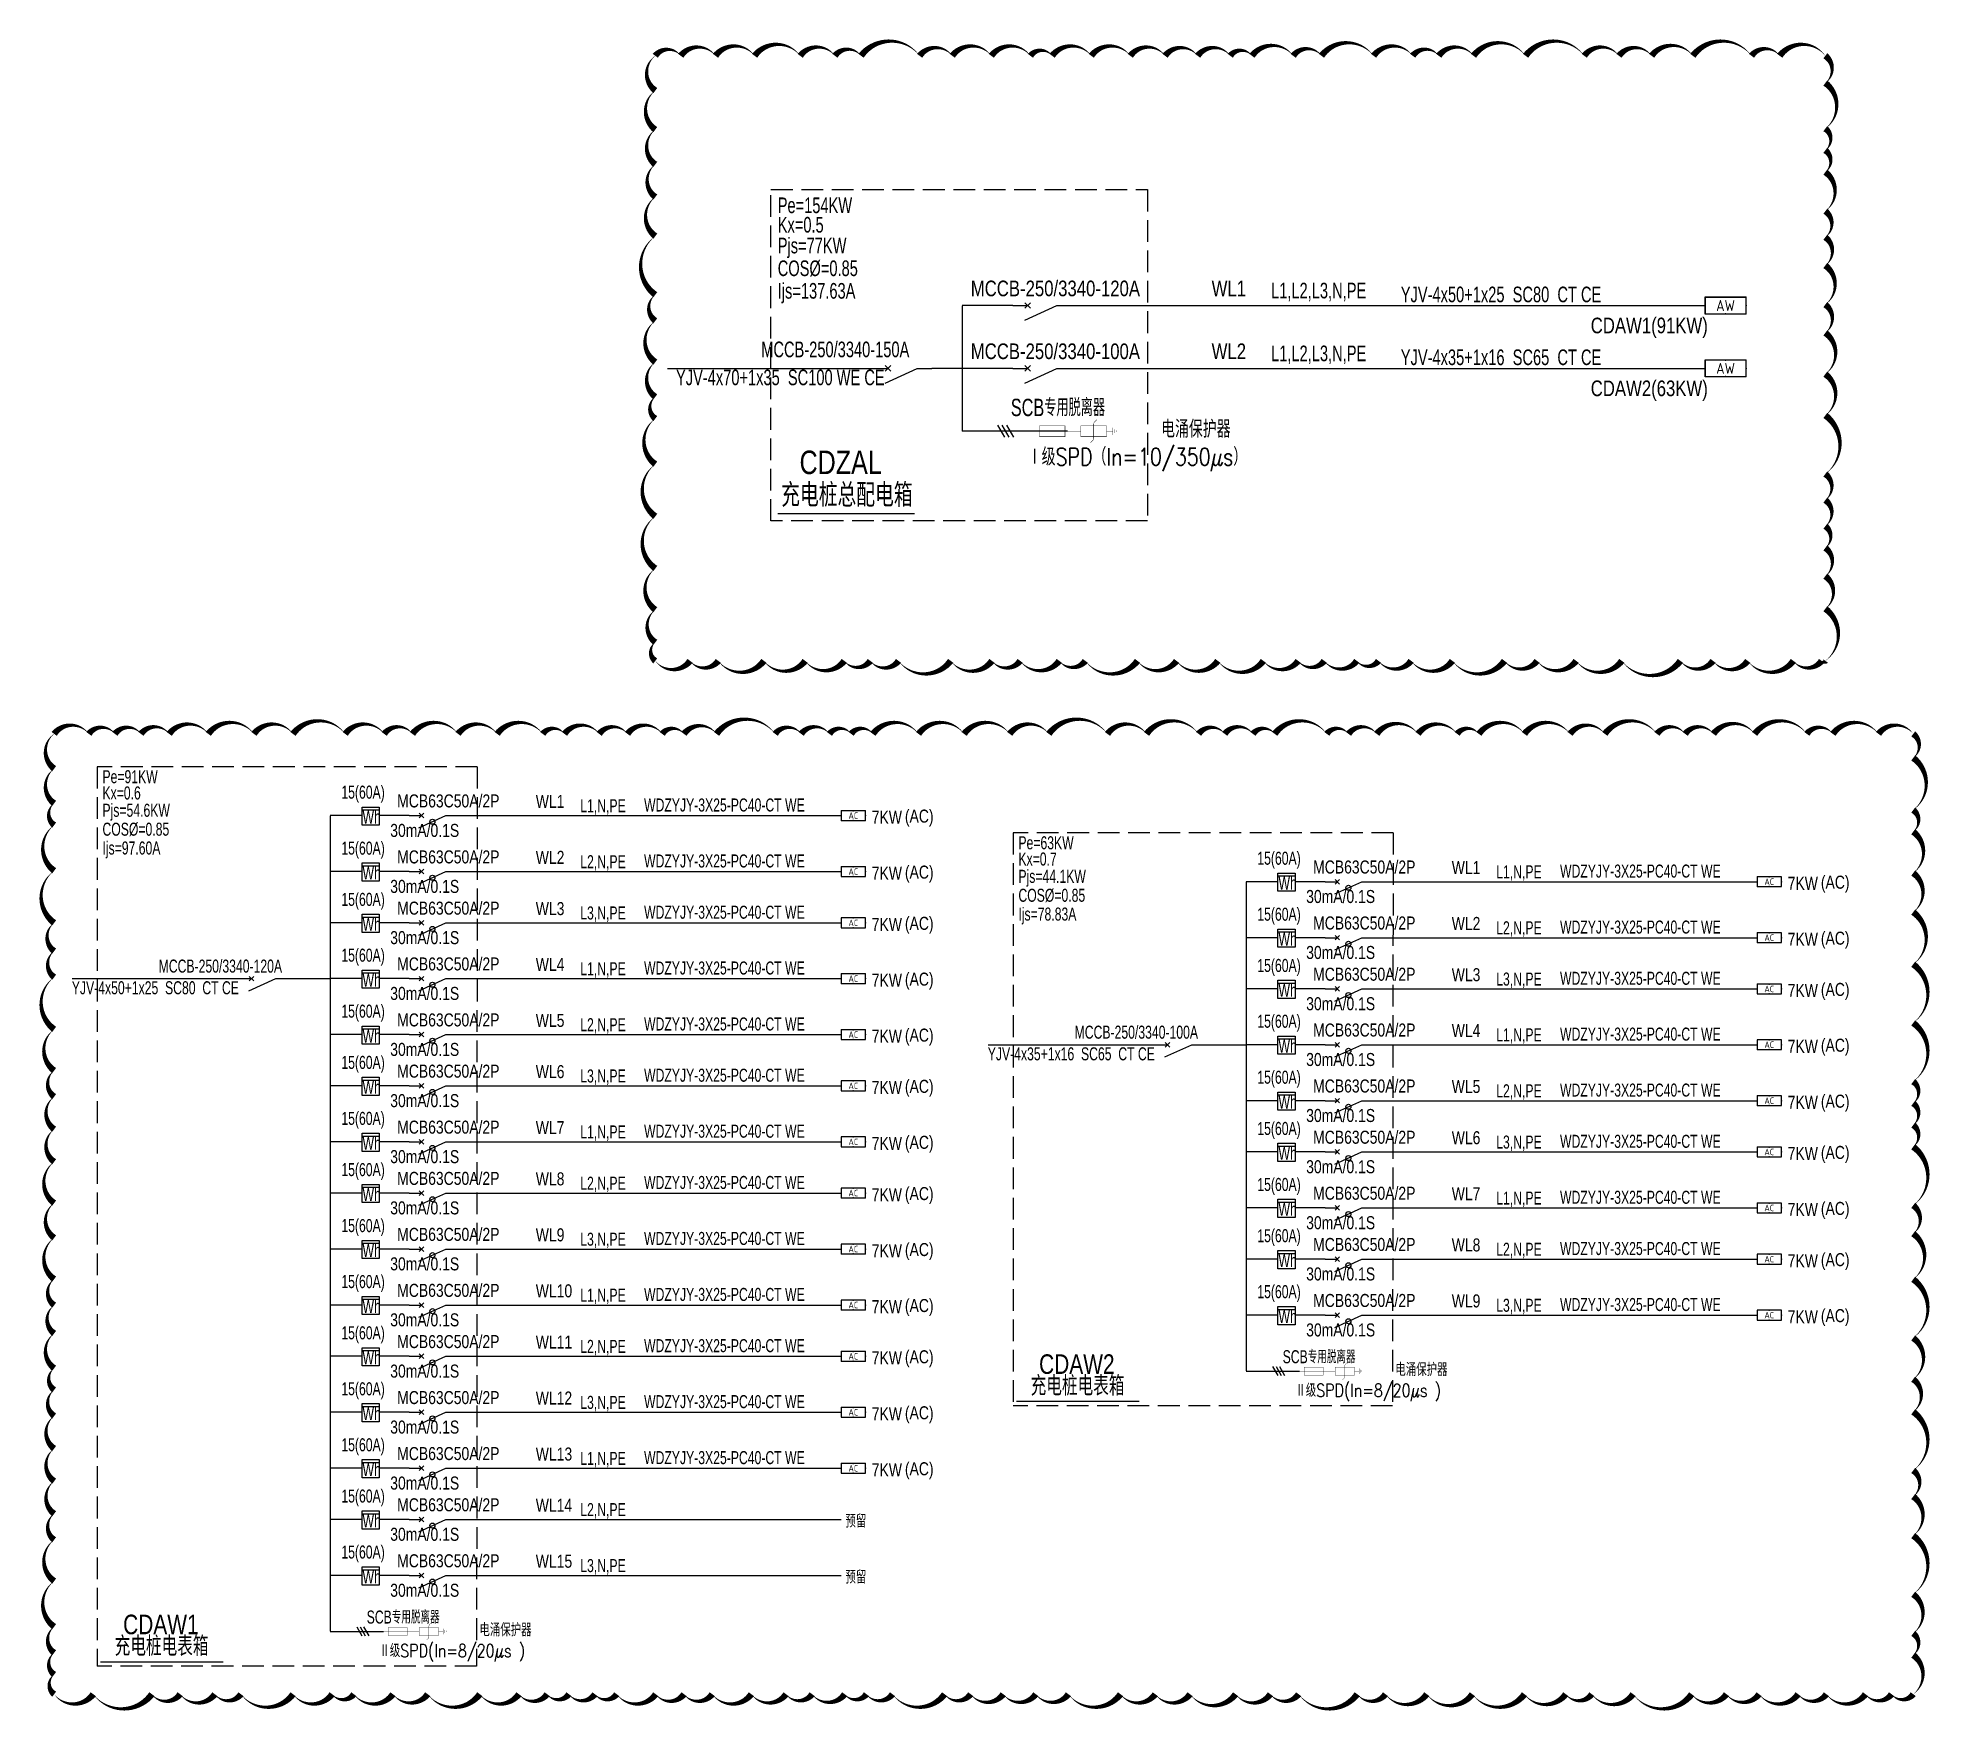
# Model space of a CAD drawing. Extents: x -9422388 to 15610651, y -1992469 to 953794.
# Drawn here: x 1819476 to 1863062, y -1218625 to -1180091 of the extents above; entities that cross this region are included whole.
import ezdxf
from ezdxf.enums import TextEntityAlignment as Align

# ---------------------------------------------------------------- set-up
doc = ezdxf.new("R2010")
doc.units = 0
doc.header["$LTSCALE"] = 1000
doc.linetypes.add('DASH', pattern=[0.35, 0.25, -0.1])
doc.layers.add('DIM_MODI', color=6, linetype='Continuous', plot=False)
for name, color, linetype in [('DX1', 2, 'Continuous'), ('ELEMENT', 3, 'Continuous'), ('EQUIP-箱柜', 3, 'Continuous'), ('漏电断路器', 1, 'Continuous'), ('电气系统图', 6, 'Continuous'), ('系统图字', 2, 'Continuous'), ('系统图线2', 3, 'Continuous'), ('虚线6', 1, 'Continuous')]:
    doc.layers.add(name, color=color, linetype=linetype)
doc.styles.add('7-1$0$HZ', font='xcsg.shx', dxfattribs={"width": 0.8, "bigfont": 'hztxt.shx'})
doc.styles.add('_TEL_ATTDEF', font='GBENOR', dxfattribs={"width": 0.8, "height": 3, "bigfont": 'GBCBIG'})
doc.styles.add('_TEL_DIM', font='SIMPLEX', dxfattribs={"width": 0.8, "height": 3.5, "bigfont": 'HZTXT'})
doc.styles.add('HZTXT', font='romans.shx', dxfattribs={"width": 0.7, "bigfont": 'hztxt.shx'})
doc.styles.get("Standard").update_dxf_attribs({"font": 'gbenor.shx', "bigfont": 'gbcbig.shx'})
doc.styles.add('ZSDZ', font='XCSG.SHX', dxfattribs={"width": 0.8, "height": 3.5, "bigfont": 'HZTXT.SHX'})

msp = doc.modelspace()

# ---------------------------------------------------------------- texts
at = {"layer": 'DX1', "style": '7-1$0$HZ', "width": 0.7}
for s, height, p in [('Pe=154KW', 360.000032, (1836508.86715, -1184124.14886)), ('Kx=0.5', 360.000032, (1836508.86715, -1184572.60641)), ('Pjs=77KW', 360.000032, (1836508.86715, -1185050.98222)), ('Ijs=137.63A', 360.0000321, (1836508.86715, -1186092.99484)), ('L1,L2,L3,N,PE', 360.0000535, (1847866.73492, -1186086.30467)), ('MCCB-250/3340-150A', 360.0000321, (1836129.43441, -1187441.2058)), ('L1,L2,L3,N,PE', 360.0000535, (1847866.73492, -1187532.77141)), ('YJV-4x70+1x35  SC100 WE CE', 360.0000321, (1834167.04748, -1188085.28779)), ('Pe=91KW', 300.000027, (1820963.51511, -1197245.86057)), ('Kx=0.6', 300.000027, (1820963.51511, -1197619.57518)), ('Pjs=54.6KW', 300.000027, (1820963.51511, -1198018.22169)), ('L1,N,PE', 300.000045, (1831963.34352, -1197913.94584)), ('Ijs=97.60A', 300.000027, (1820963.51511, -1198886.56554)), ('Pe=63KW', 300.000027, (1842050.15615, -1198766.75459)), ('L2,N,PE', 300.000045, (1831963.34352, -1199202.47357)), ('Kx=0.7', 300.000027, (1842050.15615, -1199140.46921)), ('Pjs=44.1KW', 300.000027, (1842050.15615, -1199539.11572)), ('L1,N,PE', 300.000045, (1853049.98456, -1199434.83986)), ('L3,N,PE', 300.000045, (1831963.34348, -1200381.83629)), ('Ijs=78.83A', 300.000027, (1842050.15615, -1200407.45957)), ('L2,N,PE', 300.000045, (1853049.98456, -1200723.36759)), ('MCCB-250/3340-120A', 300.0000267, (1822257.29876, -1201604.76033)), ('L1,N,PE', 300.000045, (1831963.34352, -1201665.8007)), ('L3,N,PE', 300.000045, (1853049.98452, -1201902.73031)), ('YJV-4x50+1x25  SC80  CT CE', 300.0000267, (1820257.94, -1202103.44785)), ('L2,N,PE', 300.000045, (1831963.34352, -1202954.32843)), ('MCCB-250/3340-100A', 300.0000267, (1843343.9398, -1203125.65436)), ('L1,N,PE', 300.000045, (1853049.98456, -1203186.69473)), ('YJV-4x35+1x16  SC65  CT CE', 300.0000267, (1841344.58104, -1203624.34188)), ('L3,N,PE', 300.000045, (1831963.34348, -1204133.69115)), ('L2,N,PE', 300.000045, (1853049.98456, -1204475.22246)), ('L1,N,PE', 300.000045, (1831963.34348, -1205422.21888)), ('L3,N,PE', 300.000045, (1853049.98452, -1205654.58518)), ('L2,N,PE', 300.000045, (1831963.34345, -1206601.5816)), ('L1,N,PE', 300.000045, (1853049.98452, -1206943.11291)), ('L3,N,PE', 300.000045, (1831963.34348, -1207890.10933)), ('L2,N,PE', 300.000045, (1853049.98449, -1208122.47563)), ('L1,N,PE', 300.000045, (1831963.34348, -1209178.63706)), ('L3,N,PE', 300.000045, (1853049.98452, -1209411.00336)), ('L2,N,PE', 300.000045, (1831963.34345, -1210357.99978)), ('L3,N,PE', 300.000045, (1831963.34348, -1211646.52751)), ('L1,N,PE', 300.000045, (1831963.34348, -1212935.05524)), ('L2,N,PE', 300.000045, (1831963.34345, -1214114.41796)), ('L3,N,PE', 300.000045, (1831963.34348, -1215402.94569))]:
    msp.add_text(s, height=height, dxfattribs=at).set_placement(p)
for s, height, p in [('COS%%C=0.85', 360.0000321, (1836508.86715, -1185573.79465)), ('YJV-4x50+1x25  SC80  CT CE', 360.0000321, (1850852.55185, -1186175.91222)), ('YJV-4x35+1x16  SC65  CT CE', 360.0000321, (1850852.55185, -1187622.37896)), ('WDZYJY-3X25-PC40-CT WE', 300.0000267, (1833432.08604, -1197896.9406)), ('COS%%C=0.85', 300.0000267, (1820963.51511, -1198453.89872)), ('WDZYJY-3X25-PC40-CT WE', 300.0000267, (1833432.08604, -1199185.46834)), ('WDZYJY-3X25-PC40-CT WE', 300.0000267, (1854518.72708, -1199417.83463)), ('COS%%C=0.85', 300.0000267, (1842050.15615, -1199974.79274)), ('WDZYJY-3X25-PC40-CT WE', 300.0000267, (1833432.08604, -1200364.83105)), ('WDZYJY-3X25-PC40-CT WE', 300.0000267, (1854518.72708, -1200706.36236)), ('WDZYJY-3X25-PC40-CT WE', 300.0000267, (1833432.08604, -1201648.79547)), ('WDZYJY-3X25-PC40-CT WE', 300.0000267, (1854518.72708, -1201885.72508)), ('WDZYJY-3X25-PC40-CT WE', 300.0000267, (1833432.08604, -1202937.3232)), ('WDZYJY-3X25-PC40-CT WE', 300.0000267, (1854518.72708, -1203169.68949)), ('WDZYJY-3X25-PC40-CT WE', 300.0000267, (1833432.08604, -1204116.68592)), ('WDZYJY-3X25-PC40-CT WE', 300.0000267, (1854518.72708, -1204458.21722)), ('WDZYJY-3X25-PC40-CT WE', 300.0000267, (1833432.08604, -1205405.21365)), ('WDZYJY-3X25-PC40-CT WE', 300.0000267, (1854518.72708, -1205637.57994)), ('WDZYJY-3X25-PC40-CT WE', 300.0000267, (1833432.08604, -1206584.57637)), ('WDZYJY-3X25-PC40-CT WE', 300.0000267, (1854518.72708, -1206926.10767)), ('WDZYJY-3X25-PC40-CT WE', 300.0000267, (1833432.08604, -1207873.1041)), ('WDZYJY-3X25-PC40-CT WE', 300.0000267, (1854518.72708, -1208105.47039)), ('WDZYJY-3X25-PC40-CT WE', 300.0000267, (1833432.08604, -1209161.63183)), ('WDZYJY-3X25-PC40-CT WE', 300.0000267, (1854518.72708, -1209393.99812)), ('WDZYJY-3X25-PC40-CT WE', 300.0000267, (1833432.08604, -1210340.99455)), ('WDZYJY-3X25-PC40-CT WE', 300.0000267, (1833432.08604, -1211629.52228)), ('WDZYJY-3X25-PC40-CT WE', 300.0000267, (1833432.08604, -1212918.05001))]:
    msp.add_text(s, height=height, rotation=359.999972679, dxfattribs=at).set_placement(p)
at = {"layer": '电气系统图', "color": 2, "style": 'ZSDZ', "width": 0.8}
for s, height, p in [('MCCB-250/3340-120A', 360, (1840953.41342, -1186037.61503, -51464.26283)), ('WL1', 360, (1846498.54885, -1186037.61522, -51464.26283)), ('CDAW1(91KW)', 360, (1855225.66329, -1186890.48107)), ('MCCB-250/3340-100A', 360, (1840952.91342, -1187484.08178, -51464.26283)), ('WL2', 360, (1846498.54885, -1187484.08196, -51464.26283)), ('CDAW2(63KW)', 360, (1855225.66329, -1188336.94782)), ('MCB63C50A/2P', 300, (1827748.47083, -1197803.24877, -42886.88569)), ('WL1', 300, (1830938.98928, -1197814.02683, -42886.88569)), ('30mA/0.1S', 300, (1827588.27598, -1198481.90167, -42886.88569)), ('7KW', 300, (1838673.8139, -1198179.00679)), ('(AC)', 300, (1839437.28609, -1198152.95282)), ('MCB63C50A/2P', 300, (1827748.47083, -1199091.7765, -42886.88569)), ('WL2', 300, (1830938.98928, -1199102.55456, -42886.88569)), ('MCB63C50A/2P', 300, (1848835.11187, -1199324.14279, -42886.88569)), ('WL1', 300, (1852025.63032, -1199334.92085, -42886.88569)), ('30mA/0.1S', 300, (1827588.27598, -1199770.4294, -42886.88569)), ('7KW', 300, (1838673.8139, -1199467.53452)), ('(AC)', 300, (1839437.28609, -1199441.48055)), ('7KW', 300, (1859760.45494, -1199699.90081)), ('(AC)', 300, (1860523.92713, -1199673.84685)), ('30mA/0.1S', 300, (1848674.91702, -1200002.7957, -42886.88569)), ('MCB63C50A/2P', 300, (1827748.4708, -1200271.13922, -42886.88569)), ('WL3', 300, (1830938.98925, -1200281.91727, -42886.88569)), ('7KW', 300, (1838673.8139, -1200646.89724)), ('(AC)', 300, (1839437.28609, -1200620.84327)), ('MCB63C50A/2P', 300, (1848835.11187, -1200612.67052, -42886.88569)), ('WL2', 300, (1852025.63032, -1200623.44858, -42886.88569)), ('30mA/0.1S', 300, (1827588.27595, -1200949.79212, -42886.88569)), ('7KW', 300, (1859760.45494, -1200988.42854)), ('(AC)', 300, (1860523.92713, -1200962.37458)), ('30mA/0.1S', 300, (1848674.91702, -1201291.32343, -42886.88569)), ('MCB63C50A/2P', 300, (1827748.47083, -1201555.10363, -42886.88569)), ('WL4', 300, (1830938.98928, -1201565.88169, -42886.88569)), ('7KW', 300, (1838673.8139, -1201930.86165)), ('(AC)', 300, (1839437.28609, -1201904.80769)), ('MCB63C50A/2P', 300, (1848835.11184, -1201792.03324, -42886.88569)), ('WL3', 300, (1852025.63029, -1201802.8113, -42886.88569)), ('30mA/0.1S', 300, (1827588.27598, -1202233.75654, -42886.88569)), ('7KW', 300, (1859760.45494, -1202167.79126)), ('(AC)', 300, (1860523.92713, -1202141.73729)), ('MCB63C50A/2P', 300, (1827748.47083, -1202843.63136, -42886.88569)), ('30mA/0.1S', 300, (1848674.91699, -1202470.68615, -42886.88569)), ('WL5', 300, (1830938.98928, -1202854.40942, -42886.88569)), ('7KW', 300, (1838673.8139, -1203219.38938)), ('(AC)', 300, (1839437.28609, -1203193.33542)), ('MCB63C50A/2P', 300, (1848835.11187, -1203075.99765, -42886.88569)), ('WL4', 300, (1852025.63032, -1203086.77571, -42886.88569)), ('30mA/0.1S', 300, (1827588.27598, -1203522.28427, -42886.88569)), ('7KW', 300, (1859760.45494, -1203451.75568)), ('(AC)', 300, (1860523.92713, -1203425.70171)), ('MCB63C50A/2P', 300, (1827748.4708, -1204022.99408, -42886.88569)), ('WL6', 300, (1830938.98925, -1204033.77214, -42886.88569)), ('30mA/0.1S', 300, (1848674.91702, -1203754.65056, -42886.88569)), ('7KW', 300, (1838673.8139, -1204398.7521)), ('(AC)', 300, (1839437.28609, -1204372.69814)), ('MCB63C50A/2P', 300, (1848835.11187, -1204364.52539, -42886.88569)), ('WL5', 300, (1852025.63032, -1204375.30344, -42886.88569)), ('30mA/0.1S', 300, (1827588.27595, -1204701.64699, -42886.88569)), ('7KW', 300, (1859760.45494, -1204740.28341)), ('(AC)', 300, (1860523.92713, -1204714.22944)), ('MCB63C50A/2P', 300, (1827748.4708, -1205311.52181, -42886.88569)), ('WL7', 300, (1830938.98925, -1205322.29987, -42886.88569)), ('30mA/0.1S', 300, (1848674.91702, -1205043.17829, -42886.88569)), ('7KW', 300, (1838673.8139, -1205687.27983)), ('(AC)', 300, (1839437.28609, -1205661.22587)), ('MCB63C50A/2P', 300, (1848835.11184, -1205543.8881, -42886.88569)), ('WL6', 300, (1852025.63029, -1205554.66616, -42886.88569)), ('(AC)', 300, (1860523.92713, -1205893.59216)), ('30mA/0.1S', 300, (1827588.27595, -1205990.17472, -42886.88569)), ('30mA/0.1S', 300, (1848674.91699, -1206222.54101, -42886.88569)), ('7KW', 300, (1859760.45494, -1205919.64613)), ('MCB63C50A/2P', 300, (1827748.47077, -1206490.88453, -42886.88569)), ('WL8', 300, (1830938.98921, -1206501.66259, -42886.88569)), ('30mA/0.1S', 300, (1827588.27591, -1207169.53743, -42886.88569)), ('7KW', 300, (1838673.8139, -1206866.64255)), ('(AC)', 300, (1839437.28609, -1206840.58858)), ('MCB63C50A/2P', 300, (1848835.11184, -1206832.41583, -42886.88569)), ('WL7', 300, (1852025.63029, -1206843.19389, -42886.88569)), ('(AC)', 300, (1860523.92713, -1207182.11989)), ('30mA/0.1S', 300, (1848674.91699, -1207511.06874, -42886.88569)), ('7KW', 300, (1859760.45494, -1207208.17386)), ('MCB63C50A/2P', 300, (1827748.4708, -1207779.41226, -42886.88569)), ('WL9', 300, (1830938.98925, -1207790.19032, -42886.88569)), ('MCB63C50A/2P', 300, (1848835.11181, -1208011.77855, -42886.88569)), ('WL8', 300, (1852025.63025, -1208022.55661, -42886.88569)), ('30mA/0.1S', 300, (1827588.27595, -1208458.06517, -42886.88569)), ('7KW', 300, (1838673.8139, -1208155.17028)), ('(AC)', 300, (1839437.28609, -1208129.11632)), ('7KW', 300, (1859760.45494, -1208387.53658)), ('(AC)', 300, (1860523.92713, -1208361.48261)), ('30mA/0.1S', 300, (1848674.91695, -1208690.43146, -42886.88569)), ('MCB63C50A/2P', 300, (1827748.4708, -1209067.93999, -42886.88569)), ('WL10', 300, (1830938.98925, -1209078.71805, -42886.88569)), ('MCB63C50A/2P', 300, (1848835.11184, -1209300.30628, -42886.88569)), ('WL9', 300, (1852025.63029, -1209311.08434, -42886.88569)), ('30mA/0.1S', 300, (1827588.27595, -1209746.5929, -42886.88569)), ('7KW', 300, (1838673.8139, -1209443.69801)), ('(AC)', 300, (1839437.28609, -1209417.64405)), ('7KW', 300, (1859760.45494, -1209676.06431)), ('(AC)', 300, (1860523.92713, -1209650.01034)), ('MCB63C50A/2P', 300, (1827748.47077, -1210247.30271, -42886.88569)), ('30mA/0.1S', 300, (1848674.91699, -1209978.95919, -42886.88569)), ('WL11', 300, (1830938.98921, -1210258.08077, -42886.88569)), ('7KW', 300, (1838673.8139, -1210623.06073)), ('(AC)', 300, (1839437.28609, -1210597.00676)), ('30mA/0.1S', 300, (1827588.27591, -1210925.95562, -42886.88569)), ('MCB63C50A/2P', 300, (1827748.4708, -1211535.83044, -42886.88569)), ('WL12', 300, (1830938.98925, -1211546.6085, -42886.88569)), ('7KW', 300, (1838673.8139, -1211911.58846)), ('(AC)', 300, (1839437.28609, -1211885.5345)), ('30mA/0.1S', 300, (1827588.27595, -1212214.48335, -42886.88569)), ('MCB63C50A/2P', 300, (1827748.4708, -1212824.35817, -42886.88569)), ('WL13', 300, (1830938.98925, -1212835.13623, -42886.88569)), ('7KW', 300, (1838673.8139, -1213200.11619)), ('(AC)', 300, (1839437.28609, -1213174.06223)), ('30mA/0.1S', 300, (1827588.27595, -1213503.01108, -42886.88569)), ('MCB63C50A/2P', 300, (1827748.47077, -1214003.72089, -42886.88569)), ('WL14', 300, (1830938.98921, -1214014.49895, -42886.88569)), ('预留', 300, (1838068.8916, -1214379.47891)), ('30mA/0.1S', 300, (1827588.27591, -1214682.3738, -42886.88569)), ('MCB63C50A/2P', 300, (1827748.4708, -1215292.24862, -42886.88569)), ('WL15', 300, (1830938.98925, -1215303.02668, -42886.88569)), ('预留', 300, (1838068.8916, -1215668.00664)), ('30mA/0.1S', 300, (1827588.27595, -1215970.90153, -42886.88569))]:
    msp.add_text(s, height=height, dxfattribs=at).set_placement(p)
at = {"layer": '电气系统图', "color": 3, "style": '7-1$0$HZ', "width": 0.7}
for s, height, p in [('SCB专用脱离器', 400.000036, (1841874.96483, -1188796.86976)), ('15(60A)', 300.000027, (1826463.46672, -1197601.44262)), ('Wh', 300.000027, (1826950.72352, -1198173.13681)), ('15(60A)', 300.000027, (1826463.46672, -1198889.97035)), ('15(60A)', 300.000027, (1847550.10776, -1199122.33665)), ('Wh', 300.000027, (1826950.72352, -1199461.66454)), ('Wh', 300.000027, (1848037.36456, -1199694.03083)), ('15(60A)', 300.000027, (1826463.46668, -1200069.33307)), ('Wh', 300.000027, (1826950.72349, -1200641.02726)), ('15(60A)', 300.000027, (1847550.10776, -1200410.86438)), ('Wh', 300.000027, (1848037.36456, -1200982.55856)), ('15(60A)', 300.000027, (1826463.46672, -1201353.29749)), ('Wh', 300.000027, (1826950.72352, -1201924.99167)), ('15(60A)', 300.000027, (1847550.10772, -1201590.22709)), ('Wh', 300.000027, (1848037.36453, -1202161.92128)), ('15(60A)', 300.000027, (1826463.46672, -1202641.82522)), ('Wh', 300.000027, (1826950.72352, -1203213.5194)), ('15(60A)', 300.000027, (1847550.10776, -1202874.19151)), ('Wh', 300.000027, (1848037.36456, -1203445.8857)), ('15(60A)', 300.000027, (1826463.46668, -1203821.18794)), ('Wh', 300.000027, (1826950.72349, -1204392.88212)), ('15(60A)', 300.000027, (1847550.10776, -1204162.71924)), ('Wh', 300.000027, (1848037.36456, -1204734.41343)), ('15(60A)', 300.000027, (1826463.46668, -1205109.71567)), ('15(60A)', 300.000027, (1847550.10772, -1205342.08196)), ('Wh', 300.000027, (1826950.72349, -1205681.40985)), ('15(60A)', 300.000027, (1826463.46665, -1206289.07838)), ('Wh', 300.000027, (1848037.36453, -1205913.77615)), ('15(60A)', 300.000027, (1847550.10772, -1206630.60969)), ('Wh', 300.000027, (1826950.72345, -1206860.77257)), ('Wh', 300.000027, (1848037.36453, -1207202.30388)), ('15(60A)', 300.000027, (1826463.46668, -1207577.60612)), ('15(60A)', 300.000027, (1847550.10769, -1207809.97241)), ('Wh', 300.000027, (1826950.72349, -1208149.3003)), ('Wh', 300.000027, (1848037.36449, -1208381.6666)), ('15(60A)', 300.000027, (1826463.46668, -1208866.13385)), ('15(60A)', 300.000027, (1847550.10772, -1209098.50014)), ('Wh', 300.000027, (1826950.72349, -1209437.82803)), ('Wh', 300.000027, (1848037.36453, -1209670.19433)), ('15(60A)', 300.000027, (1826463.46665, -1210045.49656)), ('Wh', 300.000027, (1826950.72345, -1210617.19075)), ('SCB专用脱离器', 300.000027, (1848133.24834, -1210595.2977)), ('15(60A)', 300.000027, (1826463.46668, -1211334.0243)), ('Wh', 300.000027, (1826950.72349, -1211905.71848)), ('15(60A)', 300.000027, (1826463.46668, -1212622.55203)), ('Wh', 300.000027, (1826950.72349, -1213194.24621)), ('15(60A)', 300.000027, (1826463.46665, -1213801.91474)), ('Wh', 300.000027, (1826950.72345, -1214373.60893)), ('15(60A)', 300.000027, (1826463.46668, -1215090.44248)), ('Wh', 300.000027, (1826950.72349, -1215662.13666)), ('SCB专用脱离器', 300.000027, (1827046.6073, -1216587.24004))]:
    msp.add_text(s, height=height, rotation=359.999972679, dxfattribs=at).set_placement(p)
at = {"layer": '电气系统图', "color": 4, "style": 'ZSDZ', "width": 0.8}
for s, height, p in [('CDZAL', 540, (1837010.98549, -1190130.05241)), ('充电桩总配电箱', 540, (1836589.31227, -1190884.60677)), ('CDAW2', 450, (1842525.67771, -1210840.3109)), ('充电桩电表箱', 450, (1842331.39117, -1211341.62154)), ('CDAW1', 450, (1821439.03667, -1216832.25324)), ('充电桩电表箱', 450, (1821244.75013, -1217333.56388))]:
    msp.add_text(s, height=height, dxfattribs=at).set_placement(p)
at = {"layer": '系统图字', "style": 'HZTXT', "width": 0.8}
for s, height, p in [('电涌保护器', 400, (1845334.72681, -1189293.66918)), ('Ⅰ级SPD（In=10/350μs）', 400, (1842265.4007, -1189932.92508)), ('电涌保护器', 300, (1850728.06983, -1210889.70773)), ('Ⅱ级SPD(In=8/20μs )', 300, (1848426.07524, -1211369.14965)), ('电涌保护器', 300, (1829641.42879, -1216881.65006)), ('Ⅱ级SPD(In=8/20μs )', 300, (1827339.4342, -1217361.09199))]:
    msp.add_text(s, height=height, dxfattribs=at).set_placement(p)

# ---------------------------------------------------------------- blocks, each defined once
blk = doc.blocks.new('M_M7')
for p, q in [((-0.25, -0.2), (0, -0.75)), ((-0.047, -0.297), (0.047, -0.203)), ((-0.047, -0.203), (0.047, -0.297))]:
    blk.add_line(p, q)
for points in [[(0, 0), (0, -0.25)], [(0, -0.75), (0, -1)]]:
    blk.add_lwpolyline(points)
at = {"width": 0.8, "flags": 9}
blk.add_attdef('S', (0.25, -0.5), '', height=0.2, dxfattribs=at)
blk = doc.blocks.new('_LINKPT1')
blk.add_line((0, 0), (0, 0))
blk = doc.blocks.new('$equip$00002708')
for p, q in [((-0.75, 0.6), (-0.75, 0)), ((0.75, 0.6), (-0.75, 0.6)), ((-0.75, 0), (0.75, 0)), ((0.75, 0), (0.75, 0.6))]:
    blk.add_line(p, q)
at = {"const_width": 0.04}
blk.add_lwpolyline([(-0.75, 0.6), (-0.75, 0), (0.75, 0), (0.75, 0.6), (-0.75, 0.6), (-0.75, 0)], dxfattribs=at)
for p in [(-0.75, 0.3), (0, 0.6), (0, 0), (0.75, 0.3)]:
    blk.add_point(p)
at = {"color": 7, "style": '_TEL_DIM', "flags": 1}
for tag in ['REMARK', 'A']:
    blk.add_attdef(tag, text='', height=0.4, dxfattribs=at).set_placement((0, 0), align=Align.MIDDLE_CENTER)
at = {"color": 7, "style": '_TEL_DIM'}
blk.add_attdef('$TEXT$', text='', height=0.4, dxfattribs=at).set_placement((0, 0.3), align=Align.MIDDLE_CENTER)
blk = doc.blocks.new('$equip$00002710')
for p, q in [((-0.75, 0.6), (-0.75, 0)), ((0.75, 0.6), (-0.75, 0.6)), ((-0.75, 0), (0.75, 0)), ((0.75, 0), (0.75, 0.6))]:
    blk.add_line(p, q)
at = {"const_width": 0.04}
blk.add_lwpolyline([(-0.75, 0.6), (-0.75, 0), (0.75, 0), (0.75, 0.6), (-0.75, 0.6), (-0.75, 0)], dxfattribs=at)
for p in [(-0.75, 0.3), (0, 0.6), (0, 0), (0.75, 0.3)]:
    blk.add_point(p)
at = {"color": 7, "style": '_TEL_DIM', "flags": 1}
for tag in ['REMARK', 'A']:
    blk.add_attdef(tag, text='', height=0.4, dxfattribs=at).set_placement((0, 0), align=Align.MIDDLE_CENTER)
at = {"color": 7, "style": '_TEL_DIM'}
blk.add_attdef('$TEXT$', text='', height=0.4, dxfattribs=at).set_placement((0, 0.3), align=Align.MIDDLE_CENTER)

# ---------------------------------------------------------------- linework, layer by layer
at = {"color": 4, "ltscale": 1.5}
for points, const_width in [([(1842534.02471, -1189269.60849), (1842534.02471, -1189017.60849), (1843122.02471, -1189017.60849), (1843122.02471, -1189269.60849)], 10), ([(1843489.03901, -1189269.60849), (1843489.03901, -1189017.60849), (1844077.03901, -1189017.60849), (1844077.03901, -1189269.60849)], 10), ([(1848627.54325, -1210871.66221), (1848627.54325, -1210682.66221), (1849068.54325, -1210682.66221), (1849068.54325, -1210871.66221)], 7.5), ([(1849343.80397, -1210871.66221), (1849343.80397, -1210682.66221), (1849784.80397, -1210682.66221), (1849784.80397, -1210871.66221)], 7.5), ([(1827540.90221, -1216863.60455), (1827540.90221, -1216674.60455), (1827981.90221, -1216674.60455), (1827981.90221, -1216863.60455)], 7.5), ([(1828257.16293, -1216863.60455), (1828257.16293, -1216674.60455), (1828698.16293, -1216674.60455), (1828698.16293, -1216863.60455)], 7.5)]:
    msp.add_lwpolyline(points, close=True, dxfattribs=dict(at, const_width=const_width))
for points, const_width in [([(1843710.62502, -1189409.4661), (1843753.74968, -1189366.34144, 0.1989123673), (1843783.03901, -1189295.63077), (1843783.03901, -1188991.47801, -0.1984321636), (1843812.19778, -1188920.89812), (1843855.45299, -1188877.48276)], 10), ([(1849509.99348, -1210976.55542), (1849542.33698, -1210944.21193, 0.1989123673), (1849564.30397, -1210891.17892), (1849564.30397, -1210663.06435, -0.1984321636), (1849586.17305, -1210610.12943), (1849618.61446, -1210577.56791)], 7.5), ([(1828423.35244, -1216968.49776), (1828455.69594, -1216936.15426, 0.1989123673), (1828477.66293, -1216883.12125), (1828477.66293, -1216655.00669, -0.1984321636), (1828499.53201, -1216602.07177), (1828531.97342, -1216569.51025)], 7.5)]:
    msp.add_lwpolyline(points, format="xyb", dxfattribs=dict(at, const_width=const_width))
for points, const_width in [([(1842389.13021, -1189143.60849), (1842962.32956, -1189143.60849)], 10), ([(1843489.03901, -1189143.60849), (1842962.32956, -1189143.60849)], 10), ([(1844079.70678, -1189143.47443), (1844225.49893, -1189143.47443)], 10), ([(1844225.53952, -1189227.60849), (1844225.53952, -1189059.60849)], 10), ([(1844267.53952, -1189185.67552), (1844267.53952, -1189101.54146)], 10), ([(1844309.49745, -1189164.40139), (1844309.49745, -1189122.33436)], 10), ([(1848518.87237, -1210777.16221), (1848948.77189, -1210777.16221)], 7.5), ([(1849343.80397, -1210777.16221), (1848948.77189, -1210777.16221)], 7.5), ([(1849786.8048, -1210777.06167), (1849896.14891, -1210777.06167)], 7.5), ([(1849896.17935, -1210840.16221), (1849896.17935, -1210714.16221)], 7.5), ([(1849927.67935, -1210808.71248), (1849927.67935, -1210745.61194)], 7.5), ([(1849959.14781, -1210792.75689), (1849959.14781, -1210761.20662)], 7.5), ([(1827432.23133, -1216769.10455), (1827862.13085, -1216769.10455)], 7.5), ([(1828257.16293, -1216769.10455), (1827862.13085, -1216769.10455)], 7.5), ([(1828700.16376, -1216769.004), (1828809.50787, -1216769.004)], 7.5), ([(1828809.53831, -1216832.10455), (1828809.53831, -1216706.10455)], 7.5), ([(1828841.03831, -1216800.65482), (1828841.03831, -1216737.55427)], 7.5), ([(1828872.50677, -1216784.69922), (1828872.50677, -1216753.14895)], 7.5)]:
    msp.add_lwpolyline(points, dxfattribs=dict(at, const_width=const_width))
at = {"layer": 'DIM_MODI'}
for points in [[(1833690.64145, -1180503.40965, 0, 150, 0.5), (1833690.64145, -1181303.40965, 0, 150, 0.5), (1833690.64145, -1182203.40965, 0, 150, 0.5), (1833690.64145, -1183003.40965, 0, 150, 0.5), (1833690.64145, -1183753.40965, 0, 150, 0.5), (1833690.64145, -1184653.40965, 0, 150, 0.5), (1833690.64145, -1186003.40965, 0, 150, 0.5), (1833690.64145, -1186603.40965, 0, 150, 0.5), (1833690.64145, -1187553.40965, 0, 150, 0.5), (1833690.64145, -1188353.40965, 0, 150, 0.5), (1833690.64145, -1188853.40965, 0, 150, 0.5), (1833690.64145, -1189903.40965, 0, 150, 0.5), (1833690.64145, -1191103.40965, 0, 150, 0.5), (1833690.64145, -1192303.40965, 0, 150, 0.5), (1833690.64145, -1193253.40965, 0, 150, 0.5), (1833690.64145, -1194003.40965, 0, 150, 0.5), (1833690.64145, -1194429.84179, 0, 150, 0.5), (1834490.64145, -1194429.84179, 0, 150, 0.5), (1835140.64145, -1194429.84179, 0, 150, 0.5), (1836190.64145, -1194429.84179, 0, 150, 0.5), (1837140.64145, -1194429.84179, 0, 150, 0.5), (1838040.64145, -1194429.84179, 0, 150, 0.5), (1838640.64145, -1194429.84179, 0, 150, 0.5), (1839290.64145, -1194429.84179, 0, 150, 0.5), (1840490.64145, -1194429.84179, 0, 150, 0.5), (1841440.64145, -1194429.84179, 0, 150, 0.5), (1842090.64145, -1194429.84179, 0, 150, 0.5), (1842990.64145, -1194429.84179, 0, 150, 0.5), (1843590.64145, -1194429.84179, 0, 150, 0.5), (1844790.64145, -1194429.84179, 0, 150, 0.5), (1845690.64145, -1194429.84179, 0, 150, 0.5), (1846640.64145, -1194429.84179, 0, 150, 0.5), (1847690.64145, -1194429.84179, 0, 150, 0.5), (1848490.64145, -1194429.84179, 0, 150, 0.5), (1849090.64145, -1194429.84179, 0, 150, 0.5), (1849840.64145, -1194429.84179, 0, 150, 0.5), (1850340.64145, -1194429.84179, 0, 150, 0.5), (1851090.64145, -1194429.84179, 0, 150, 0.5), (1852040.64145, -1194429.84179, 0, 150, 0.5), (1853240.64145, -1194429.84179, 0, 150, 0.5), (1853990.64145, -1194429.84179, 0, 150, 0.5), (1854890.64145, -1194429.84179, 0, 150, 0.5), (1855940.64145, -1194429.84179, 0, 150, 0.5), (1857290.64145, -1194429.84179, 0, 150, 0.5), (1858040.64145, -1194429.84179, 0, 150, 0.5), (1858840.64145, -1194429.84179, 0, 150, 0.5), (1859890.64145, -1194429.84179, 0, 150, 0.5), (1860540.64145, -1194429.84179, 0, 150, 0.5), (1860626.68798, -1194429.84179, 0, 150, 0.5), (1860626.68798, -1193229.84179, 0, 150, 0.5), (1860626.68798, -1192479.84179, 0, 150, 0.5), (1860626.68798, -1191829.84179, 0, 150, 0.5), (1860626.68798, -1191329.84179, 0, 150, 0.5), (1860626.68798, -1190729.84179, 0, 150, 0.5), (1860626.68798, -1190129.84179, 0, 150, 0.5), (1860626.68798, -1188779.84179, 0, 150, 0.5), (1860626.68798, -1187829.84179, 0, 150, 0.5), (1860626.68798, -1186879.84179, 0, 150, 0.5), (1860626.68798, -1186229.84179, 0, 150, 0.5), (1860626.68798, -1185329.84179, 0, 150, 0.5), (1860626.68798, -1184679.84179, 0, 150, 0.5), (1860626.68798, -1184079.84179, 0, 150, 0.5), (1860626.68798, -1183179.84179, 0, 150, 0.5), (1860626.68798, -1182679.84179, 0, 150, 0.5), (1860626.68798, -1182179.84179, 0, 150, 0.5), (1860626.68798, -1181129.84179, 0, 150, 0.5), (1860626.68798, -1180503.40965, 0, 150, 0.5), (1859576.68798, -1180503.40965, 0, 150, 0.5), (1858926.68798, -1180503.40965, 0, 150, 0.5), (1857576.68798, -1180503.40965, 0, 150, 0.5), (1856626.68798, -1180503.40965, 0, 150, 0.5), (1855876.68798, -1180503.40965, 0, 150, 0.5), (1855076.68798, -1180503.40965, 0, 150, 0.5), (1853726.68798, -1180503.40965, 0, 150, 0.5), (1852526.68798, -1180503.40965, 0, 150, 0.5), (1851726.68798, -1180503.40965, 0, 150, 0.5), (1851126.68798, -1180503.40965, 0, 150, 0.5), (1850226.68798, -1180503.40965, 0, 150, 0.5), (1849026.68798, -1180503.40965, 0, 150, 0.5), (1848376.68798, -1180503.40965, 0, 150, 0.5), (1847426.68798, -1180503.40965, 0, 150, 0.5), (1846926.68798, -1180503.40965, 0, 150, 0.5), (1846176.68798, -1180503.40965, 0, 150, 0.5), (1845426.68798, -1180503.40965, 0, 150, 0.5), (1844626.68798, -1180503.40965, 0, 150, 0.5), (1843726.68798, -1180503.40965, 0, 150, 0.5), (1842826.68798, -1180503.40965, 0, 150, 0.5), (1842326.68798, -1180503.40965, 0, 150, 0.5), (1841426.68798, -1180503.40965, 0, 150, 0.5), (1840526.68798, -1180503.40965, 0, 150, 0.5), (1839776.68798, -1180503.40965, 0, 150, 0.5), (1838426.68798, -1180503.40965, 0, 150, 0.5), (1837826.68798, -1180503.40965, 0, 150, 0.5), (1837026.68798, -1180503.40965, 0, 150, 0.5), (1835976.68798, -1180503.40965, 0, 150, 0.5), (1835076.68798, -1180503.40965, 0, 150, 0.5), (1834276.68798, -1180503.40965, 0, 150, 0.5)], [(1819851.4328, -1196110.16463, 0, 150, 0.5), (1819851.4328, -1196910.16463, 0, 150, 0.5), (1819851.4328, -1197710.16463, 0, 150, 0.5), (1819851.4328, -1198210.16463, 0, 150, 0.5), (1819851.4328, -1199260.16463, 0, 150, 0.5), (1819851.4328, -1200460.16463, 0, 150, 0.5), (1819851.4328, -1201110.16463, 0, 150, 0.5), (1819851.4328, -1201710.16463, 0, 150, 0.5), (1819851.4328, -1202910.16463, 0, 150, 0.5), (1819851.4328, -1203860.16463, 0, 150, 0.5), (1819851.4328, -1204460.16463, 0, 150, 0.5), (1819851.4328, -1205210.16463, 0, 150, 0.5), (1819851.4328, -1205960.16463, 0, 150, 0.5), (1819851.4328, -1206910.16463, 0, 150, 0.5), (1819851.4328, -1207710.16463, 0, 150, 0.5), (1819851.4328, -1208660.16463, 0, 150, 0.5), (1819851.4328, -1209260.16463, 0, 150, 0.5), (1819851.4328, -1209910.16463, 0, 150, 0.5), (1819851.4328, -1210710.16463, 0, 150, 0.5), (1819851.4328, -1211210.16463, 0, 150, 0.5), (1819851.4328, -1211810.16463, 0, 150, 0.5), (1819851.4328, -1212560.16463, 0, 150, 0.5), (1819851.4328, -1213310.16463, 0, 150, 0.5), (1819851.4328, -1214060.16463, 0, 150, 0.5), (1819851.4328, -1214660.16463, 0, 150, 0.5), (1819851.4328, -1215610.16463, 0, 150, 0.5), (1819851.4328, -1216660.16463, 0, 150, 0.5), (1819851.4328, -1217260.16463, 0, 150, 0.5), (1819851.4328, -1217760.16463, 0, 150, 0.5), (1819851.4328, -1218212.96163, 0, 150, 0.5), (1820751.4328, -1218212.96163, 0, 150, 0.5), (1822101.4328, -1218212.96163, 0, 150, 0.5), (1822751.4328, -1218212.96163, 0, 150, 0.5), (1823551.4328, -1218212.96163, 0, 150, 0.5), (1824151.4328, -1218212.96163, 0, 150, 0.5), (1825351.4328, -1218212.96163, 0, 150, 0.5), (1826251.4328, -1218212.96163, 0, 150, 0.5), (1826751.4328, -1218212.96163, 0, 150, 0.5), (1827651.4328, -1218212.96163, 0, 150, 0.5), (1828451.4328, -1218212.96163, 0, 150, 0.5), (1829651.4328, -1218212.96163, 0, 150, 0.5), (1830551.4328, -1218212.96163, 0, 150, 0.5), (1831201.4328, -1218212.96163, 0, 150, 0.5), (1831701.4328, -1218212.96163, 0, 150, 0.5), (1832301.4328, -1218212.96163, 0, 150, 0.5), (1832801.4328, -1218212.96163, 0, 150, 0.5), (1833701.4328, -1218212.96163, 0, 150, 0.5), (1834351.4328, -1218212.96163, 0, 150, 0.5), (1835001.4328, -1218212.96163, 0, 150, 0.5), (1835901.4328, -1218212.96163, 0, 150, 0.5), (1836701.4328, -1218212.96163, 0, 150, 0.5), (1837301.4328, -1218212.96163, 0, 150, 0.5), (1838051.4328, -1218212.96163, 0, 150, 0.5), (1838551.4328, -1218212.96163, 0, 150, 0.5), (1839151.4328, -1218212.96163, 0, 150, 0.5), (1840351.4328, -1218212.96163, 0, 150, 0.5), (1840951.4328, -1218212.96163, 0, 150, 0.5), (1841701.4328, -1218212.96163, 0, 150, 0.5), (1842451.4328, -1218212.96163, 0, 150, 0.5), (1843201.4328, -1218212.96163, 0, 150, 0.5), (1844401.4328, -1218212.96163, 0, 150, 0.5), (1845201.4328, -1218212.96163, 0, 150, 0.5), (1846001.4328, -1218212.96163, 0, 150, 0.5), (1847051.4328, -1218212.96163, 0, 150, 0.5), (1847851.4328, -1218212.96163, 0, 150, 0.5), (1848501.4328, -1218212.96163, 0, 150, 0.5), (1849851.4328, -1218212.96163, 0, 150, 0.5), (1850501.4328, -1218212.96163, 0, 150, 0.5), (1851451.4328, -1218212.96163, 0, 150, 0.5), (1852501.4328, -1218212.96163, 0, 150, 0.5), (1853701.4328, -1218212.96163, 0, 150, 0.5), (1854651.4328, -1218212.96163, 0, 150, 0.5), (1855251.4328, -1218212.96163, 0, 150, 0.5), (1856201.4328, -1218212.96163, 0, 150, 0.5), (1857551.4328, -1218212.96163, 0, 150, 0.5), (1858351.4328, -1218212.96163, 0, 150, 0.5), (1859101.4328, -1218212.96163, 0, 150, 0.5), (1860001.4328, -1218212.96163, 0, 150, 0.5), (1860651.4328, -1218212.96163, 0, 150, 0.5), (1861551.4328, -1218212.96163, 0, 150, 0.5), (1862151.4328, -1218212.96163, 0, 150, 0.5), (1862649.86253, -1218212.96163, 0, 150, 0.5), (1862649.86253, -1217312.96163, 0, 150, 0.5), (1862649.86253, -1216812.96163, 0, 150, 0.5), (1862649.86253, -1215912.96163, 0, 150, 0.5), (1862649.86253, -1214562.96163, 0, 150, 0.5), (1862649.86253, -1213662.96163, 0, 150, 0.5), (1862649.86253, -1213062.96163, 0, 150, 0.5), (1862649.86253, -1211712.96163, 0, 150, 0.5), (1862649.86253, -1210962.96163, 0, 150, 0.5), (1862649.86253, -1210012.96163, 0, 150, 0.5), (1862649.86253, -1208662.96163, 0, 150, 0.5), (1862649.86253, -1207612.96163, 0, 150, 0.5), (1862649.86253, -1206962.96163, 0, 150, 0.5), (1862649.86253, -1205612.96163, 0, 150, 0.5), (1862649.86253, -1205112.96163, 0, 150, 0.5), (1862649.86253, -1204612.96163, 0, 150, 0.5), (1862649.86253, -1204112.96163, 0, 150, 0.5), (1862649.86253, -1202762.96163, 0, 150, 0.5), (1862649.86253, -1201412.96163, 0, 150, 0.5), (1862649.86253, -1200212.96163, 0, 150, 0.5), (1862649.86253, -1199312.96163, 0, 150, 0.5), (1862649.86253, -1198362.96163, 0, 150, 0.5), (1862649.86253, -1197862.96163, 0, 150, 0.5), (1862649.86253, -1196662.96163, 0, 150, 0.5), (1862649.86253, -1196110.16463, 0, 150, 0.5), (1861849.86253, -1196110.16463, 0, 150, 0.5), (1860799.86253, -1196110.16463, 0, 150, 0.5), (1860199.86253, -1196110.16463, 0, 150, 0.5), (1858999.86253, -1196110.16463, 0, 150, 0.5), (1858049.86253, -1196110.16463, 0, 150, 0.5), (1857399.86253, -1196110.16463, 0, 150, 0.5), (1856749.86253, -1196110.16463, 0, 150, 0.5), (1855549.86253, -1196110.16463, 0, 150, 0.5), (1854749.86253, -1196110.16463, 0, 150, 0.5), (1853699.86253, -1196110.16463, 0, 150, 0.5), (1852649.86253, -1196110.16463, 0, 150, 0.5), (1852149.86253, -1196110.16463, 0, 150, 0.5), (1851249.86253, -1196110.16463, 0, 150, 0.5), (1850299.86253, -1196110.16463, 0, 150, 0.5), (1849649.86253, -1196110.16463, 0, 150, 0.5), (1849149.86253, -1196110.16463, 0, 150, 0.5), (1847949.86253, -1196110.16463, 0, 150, 0.5), (1847449.86253, -1196110.16463, 0, 150, 0.5), (1846799.86253, -1196110.16463, 0, 150, 0.5), (1846199.86253, -1196110.16463, 0, 150, 0.5), (1844999.86253, -1196110.16463, 0, 150, 0.5), (1844099.86253, -1196110.16463, 0, 150, 0.5), (1842749.86253, -1196110.16463, 0, 150, 0.5), (1841849.86253, -1196110.16463, 0, 150, 0.5), (1840799.86253, -1196110.16463, 0, 150, 0.5), (1839749.86253, -1196110.16463, 0, 150, 0.5), (1838699.86253, -1196110.16463, 0, 150, 0.5), (1838199.86253, -1196110.16463, 0, 150, 0.5), (1837699.86253, -1196110.16463, 0, 150, 0.5), (1837049.86253, -1196110.16463, 0, 150, 0.5), (1836449.86253, -1196110.16463, 0, 150, 0.5), (1835099.86253, -1196110.16463, 0, 150, 0.5), (1834349.86253, -1196110.16463, 0, 150, 0.5), (1833849.86253, -1196110.16463, 0, 150, 0.5), (1833049.86253, -1196110.16463, 0, 150, 0.5), (1832399.86253, -1196110.16463, 0, 150, 0.5), (1831599.86253, -1196110.16463, 0, 150, 0.5), (1831099.86253, -1196110.16463, 0, 150, 0.5), (1830049.86253, -1196110.16463, 0, 150, 0.5), (1829149.86253, -1196110.16463, 0, 150, 0.5), (1828099.86253, -1196110.16463, 0, 150, 0.5), (1827449.86253, -1196110.16463, 0, 150, 0.5), (1826549.86253, -1196110.16463, 0, 150, 0.5), (1825349.86253, -1196110.16463, 0, 150, 0.5), (1824449.86253, -1196110.16463, 0, 150, 0.5), (1823399.86253, -1196110.16463, 0, 150, 0.5), (1822499.86253, -1196110.16463, 0, 150, 0.5), (1821849.86253, -1196110.16463, 0, 150, 0.5), (1821249.86253, -1196110.16463, 0, 150, 0.5), (1820649.86253, -1196110.16463, 0, 150, 0.5)]]:
    msp.add_lwpolyline(points, format="xyseb", close=True, dxfattribs=at)
at = {"layer": 'DX1', "color": 3}
for p, q in [((1833970.60465, -1187697.14555), (1838896.58667, -1187697.14555)), ((1820264.36221, -1201743.43469), (1824151.76587, -1201743.43468)), ((1825236.87879, -1201743.43448), (1826208.85959, -1201743.43468)), ((1841351.00325, -1203264.32872), (1845238.4069, -1203264.3287)), ((1846323.51983, -1203264.3285), (1847295.50063, -1203264.32871))]:
    msp.add_line(p, q, dxfattribs=at)
at = {"layer": 'ELEMENT'}
for centre in [(1828559.34833, -1198132.20472), (1828559.34833, -1199420.73246), (1849645.98937, -1199653.09875), (1828559.34829, -1200600.09517), (1849645.98937, -1200941.62648), (1828559.34833, -1201884.05959), (1849645.98933, -1202120.9892), (1828559.34833, -1203172.58732), (1849645.98937, -1203404.95361), (1828559.34829, -1204351.95004), (1849645.98937, -1204693.48134), (1828559.34829, -1205640.47777), (1849645.98933, -1205872.84406), (1828559.34826, -1206819.84049), (1849645.98933, -1207161.37179), (1828559.34829, -1208108.36822), (1849645.9893, -1208340.73451), (1828559.34829, -1209396.89595), (1849645.98933, -1209629.26224), (1828559.34826, -1210576.25867), (1828559.34829, -1211864.7864), (1828559.34829, -1213153.31413), (1828559.34826, -1214332.67685), (1828559.34829, -1215621.20458)]:
    msp.add_circle(centre, 57.91357, dxfattribs=at)
at = {"layer": '漏电断路器'}
for p, q in [((1841567.27363, -1189006.04015), (1841726.12827, -1189281.18445)), ((1841672.27363, -1189006.04015), (1841831.12827, -1189281.18445)), ((1841777.27363, -1189006.04015), (1841936.12827, -1189281.18445)), ((1847902.47994, -1210673.98595), (1848021.62092, -1210880.34418)), ((1847981.22994, -1210673.98595), (1848100.37092, -1210880.34418)), ((1848059.97994, -1210673.98595), (1848179.12092, -1210880.34418)), ((1826815.8389, -1216665.92829), (1826934.97988, -1216872.28652)), ((1826894.5889, -1216665.92829), (1827013.72988, -1216872.28652)), ((1826973.3389, -1216665.92829), (1827092.47988, -1216872.28652))]:
    msp.add_line(p, q, dxfattribs=at)
at = {"layer": '电气系统图', "color": 3}
for p, q in [((1841042.50725, -1186250.67881), (1840757.96789, -1186250.67881)), ((1841924.80474, -1186250.67881), (1841042.50725, -1186250.67881)), ((1843274.80474, -1186250.67881), (1857857.48923, -1186250.67881)), ((1840757.96789, -1187697.14555), (1840058.80612, -1187697.14555)), ((1841042.50725, -1187697.14555), (1840757.96789, -1187697.14555)), ((1841924.80474, -1187697.14555), (1841042.50725, -1187697.14555)), ((1843274.80474, -1187697.14555), (1857854.25052, -1187697.14556)), ((1843179.45284, -1189143.6123), (1840757.96789, -1189143.6123)), ((1826939.34226, -1197991.57982), (1826208.85959, -1197991.57982)), ((1826939.34226, -1198212.06962), (1826939.34226, -1197793.39181)), ((1826939.34226, -1197793.39181), (1827337.00771, -1197793.39181)), ((1826939.34226, -1197858.51459), (1827337.00771, -1197858.51459)), ((1827337.00771, -1197793.39181), (1827337.00771, -1198212.06962)), ((1828024.9733, -1197991.57982), (1827337.00771, -1197991.57982)), ((1828868.72297, -1197991.57982), (1837967.84258, -1197991.57982)), ((1827337.00771, -1198212.06962), (1826939.34226, -1198212.06962)), ((1826939.34226, -1199280.10755), (1826208.85959, -1199280.10755)), ((1826939.34226, -1199500.59735), (1826939.34226, -1199081.91954)), ((1826939.34226, -1199081.91954), (1827337.00771, -1199081.91954)), ((1826939.34226, -1199147.04232), (1827337.00771, -1199147.04232)), ((1827337.00771, -1199081.91954), (1827337.00771, -1199500.59735)), ((1828024.9733, -1199280.10755), (1827337.00771, -1199280.10755)), ((1828868.72297, -1199280.10755), (1837967.84258, -1199280.10755)), ((1848025.9833, -1199732.96365), (1848025.9833, -1199314.28583)), ((1848025.9833, -1199314.28583), (1848423.64875, -1199314.28583)), ((1848025.9833, -1199379.40861), (1848423.64875, -1199379.40861)), ((1848423.64875, -1199314.28583), (1848423.64875, -1199732.96365)), ((1827337.00771, -1199500.59735), (1826939.34226, -1199500.59735)), ((1848025.9833, -1199512.47384), (1847295.50063, -1199512.47384)), ((1848423.64875, -1199732.96365), (1848025.9833, -1199732.96365)), ((1849111.61434, -1199512.47384), (1848423.64875, -1199512.47384)), ((1849955.36401, -1199512.47384), (1859054.48362, -1199512.47384)), ((1826939.34223, -1200679.96007), (1826939.34223, -1200261.28226)), ((1826939.34223, -1200261.28226), (1827337.00767, -1200261.28226)), ((1826939.34223, -1200326.40504), (1827337.00767, -1200326.40504)), ((1827337.00767, -1200261.28226), (1827337.00767, -1200679.96007)), ((1826939.34223, -1200459.47027), (1826208.85956, -1200459.47027)), ((1827337.00767, -1200679.96007), (1826939.34223, -1200679.96007)), ((1828024.97327, -1200459.47027), (1827337.00767, -1200459.47027)), ((1828868.72293, -1200459.47027), (1837967.84255, -1200459.47027)), ((1848025.9833, -1201021.49138), (1848025.9833, -1200602.81356)), ((1848025.9833, -1200602.81356), (1848423.64875, -1200602.81356)), ((1848025.9833, -1200667.93634), (1848423.64875, -1200667.93634)), ((1848423.64875, -1200602.81356), (1848423.64875, -1201021.49138)), ((1848025.9833, -1200801.00157), (1847295.50063, -1200801.00157)), ((1848423.64875, -1201021.49138), (1848025.9833, -1201021.49138)), ((1849111.61434, -1200801.00157), (1848423.64875, -1200801.00157)), ((1849955.36401, -1200801.00157), (1859054.48362, -1200801.00157)), ((1826939.34226, -1201963.92449), (1826939.34226, -1201545.24667)), ((1826939.34226, -1201545.24667), (1827337.00771, -1201545.24667)), ((1826939.34226, -1201610.36945), (1827337.00771, -1201610.36945)), ((1827337.00771, -1201545.24667), (1827337.00771, -1201963.92449)), ((1826939.34226, -1201743.43468), (1826208.85959, -1201743.43468)), ((1827337.00771, -1201963.92449), (1826939.34226, -1201963.92449)), ((1828024.9733, -1201743.43468), (1827337.00771, -1201743.43468)), ((1828868.72297, -1201743.43468), (1837967.84258, -1201743.43468)), ((1848025.98327, -1201980.36429), (1847295.5006, -1201980.36429)), ((1848025.98327, -1202200.8541), (1848025.98327, -1201782.17628)), ((1848025.98327, -1201782.17628), (1848423.64871, -1201782.17628)), ((1848025.98327, -1201847.29906), (1848423.64871, -1201847.29906)), ((1848423.64871, -1201782.17628), (1848423.64871, -1202200.8541)), ((1849111.61431, -1201980.36429), (1848423.64871, -1201980.36429)), ((1849955.36397, -1201980.36429), (1859054.48359, -1201980.36429)), ((1848423.64871, -1202200.8541), (1848025.98327, -1202200.8541)), ((1826939.34226, -1203252.45222), (1826939.34226, -1202833.7744)), ((1826939.34226, -1202833.7744), (1827337.00771, -1202833.7744)), ((1826939.34226, -1202898.89718), (1827337.00771, -1202898.89718)), ((1827337.00771, -1202833.7744), (1827337.00771, -1203252.45222)), ((1826939.34226, -1203031.96241), (1826208.85959, -1203031.96241)), ((1827337.00771, -1203252.45222), (1826939.34226, -1203252.45222)), ((1828024.9733, -1203031.96241), (1827337.00771, -1203031.96241)), ((1828868.72297, -1203031.96241), (1837967.84258, -1203031.96242)), ((1848025.9833, -1203264.32871), (1847295.50063, -1203264.32871)), ((1848025.9833, -1203484.81851), (1848025.9833, -1203066.1407)), ((1848025.9833, -1203066.1407), (1848423.64875, -1203066.1407)), ((1848025.9833, -1203131.26348), (1848423.64875, -1203131.26348)), ((1848423.64875, -1203066.1407), (1848423.64875, -1203484.81851)), ((1849111.61434, -1203264.32871), (1848423.64875, -1203264.32871)), ((1849955.36401, -1203264.32871), (1859054.48362, -1203264.32871)), ((1848423.64875, -1203484.81851), (1848025.9833, -1203484.81851)), ((1826939.34223, -1204211.32513), (1826208.85956, -1204211.32513)), ((1826939.34223, -1204431.81494), (1826939.34223, -1204013.13712)), ((1826939.34223, -1204013.13712), (1827337.00767, -1204013.13712)), ((1826939.34223, -1204078.2599), (1827337.00767, -1204078.2599)), ((1827337.00767, -1204013.13712), (1827337.00767, -1204431.81494)), ((1828024.97327, -1204211.32513), (1827337.00767, -1204211.32513)), ((1828868.72293, -1204211.32513), (1837967.84255, -1204211.32513)), ((1827337.00767, -1204431.81494), (1826939.34223, -1204431.81494)), ((1848025.9833, -1204552.85644), (1847295.50063, -1204552.85644)), ((1848025.9833, -1204773.34624), (1848025.9833, -1204354.66843)), ((1848025.9833, -1204354.66843), (1848423.64875, -1204354.66843)), ((1848025.9833, -1204419.79121), (1848423.64875, -1204419.79121)), ((1848423.64875, -1204354.66843), (1848423.64875, -1204773.34624)), ((1849111.61434, -1204552.85644), (1848423.64875, -1204552.85644)), ((1849955.36401, -1204552.85644), (1859054.48362, -1204552.85644)), ((1848423.64875, -1204773.34624), (1848025.9833, -1204773.34624)), ((1826939.34223, -1205499.85286), (1826208.85956, -1205499.85286)), ((1826939.34223, -1205720.34267), (1826939.34223, -1205301.66485)), ((1826939.34223, -1205301.66485), (1827337.00767, -1205301.66485)), ((1826939.34223, -1205366.78763), (1827337.00767, -1205366.78763)), ((1827337.00767, -1205301.66485), (1827337.00767, -1205720.34267)), ((1828024.97327, -1205499.85286), (1827337.00767, -1205499.85286)), ((1828868.72293, -1205499.85286), (1837967.84255, -1205499.85286)), ((1848025.98327, -1205952.70896), (1848025.98327, -1205534.03115)), ((1848025.98327, -1205534.03115), (1848423.64871, -1205534.03115)), ((1848423.64871, -1205534.03115), (1848423.64871, -1205952.70896)), ((1827337.00767, -1205720.34267), (1826939.34223, -1205720.34267)), ((1848025.98327, -1205732.21916), (1847295.5006, -1205732.21916)), ((1848025.98327, -1205599.15393), (1848423.64871, -1205599.15393)), ((1848423.64871, -1205952.70896), (1848025.98327, -1205952.70896)), ((1849111.61431, -1205732.21916), (1848423.64871, -1205732.21916)), ((1849955.36397, -1205732.21916), (1859054.48359, -1205732.21916)), ((1826939.34219, -1206679.21558), (1826208.85952, -1206679.21558)), ((1826939.34219, -1206899.70539), (1826939.34219, -1206481.02757)), ((1826939.34219, -1206481.02757), (1827337.00764, -1206481.02757)), ((1826939.34219, -1206546.15035), (1827337.00764, -1206546.15035)), ((1827337.00764, -1206481.02757), (1827337.00764, -1206899.70538)), ((1828024.97323, -1206679.21558), (1827337.00764, -1206679.21558)), ((1828868.7229, -1206679.21558), (1837967.84251, -1206679.21558)), ((1848025.98327, -1207241.23669), (1848025.98327, -1206822.55888)), ((1848025.98327, -1206822.55888), (1848423.64871, -1206822.55888)), ((1848025.98327, -1206887.68166), (1848423.64871, -1206887.68166)), ((1848423.64871, -1206822.55888), (1848423.64871, -1207241.23669)), ((1827337.00764, -1206899.70538), (1826939.34219, -1206899.70539)), ((1848025.98327, -1207020.74689), (1847295.5006, -1207020.74689)), ((1848423.64871, -1207241.23669), (1848025.98327, -1207241.23669)), ((1849111.61431, -1207020.74689), (1848423.64871, -1207020.74689)), ((1849955.36397, -1207020.74689), (1859054.48359, -1207020.74689)), ((1826939.34223, -1207967.74331), (1826208.85956, -1207967.74331)), ((1826939.34223, -1208188.23312), (1826939.34223, -1207769.5553)), ((1826939.34223, -1207769.5553), (1827337.00767, -1207769.5553)), ((1826939.34223, -1207834.67808), (1827337.00767, -1207834.67808)), ((1827337.00767, -1208188.23312), (1826939.34223, -1208188.23312)), ((1827337.00767, -1207769.5553), (1827337.00767, -1208188.23312)), ((1828024.97327, -1207967.74331), (1827337.00767, -1207967.74331)), ((1828868.72293, -1207967.74331), (1837967.84255, -1207967.74331)), ((1848025.98323, -1208200.10961), (1847295.50056, -1208200.10961)), ((1848025.98323, -1208420.59941), (1848025.98323, -1208001.9216)), ((1848025.98323, -1208001.9216), (1848423.64868, -1208001.9216)), ((1848025.98323, -1208067.04437), (1848423.64868, -1208067.04437)), ((1848423.64868, -1208001.9216), (1848423.64868, -1208420.59941)), ((1849111.61427, -1208200.10961), (1848423.64868, -1208200.10961)), ((1849955.36394, -1208200.10961), (1859054.48355, -1208200.10961)), ((1848423.64868, -1208420.59941), (1848025.98323, -1208420.59941)), ((1826939.34223, -1209476.76085), (1826939.34223, -1209058.08303)), ((1826939.34223, -1209058.08303), (1827337.00767, -1209058.08303)), ((1827337.00767, -1209058.08303), (1827337.00767, -1209476.76085)), ((1826939.34223, -1209256.27104), (1826208.85956, -1209256.27104)), ((1826939.34223, -1209123.20581), (1827337.00767, -1209123.20581)), ((1827337.00767, -1209476.76085), (1826939.34223, -1209476.76085)), ((1828024.97327, -1209256.27104), (1827337.00767, -1209256.27104)), ((1828868.72293, -1209256.27104), (1837967.84255, -1209256.27104)), ((1848025.98327, -1209488.63734), (1847295.5006, -1209488.63734)), ((1848025.98327, -1209709.12714), (1848025.98327, -1209290.44933)), ((1848025.98327, -1209290.44933), (1848423.64871, -1209290.44933)), ((1848025.98327, -1209355.57211), (1848423.64871, -1209355.57211)), ((1848423.64871, -1209290.44933), (1848423.64871, -1209709.12714)), ((1849111.61431, -1209488.63734), (1848423.64871, -1209488.63734)), ((1849955.36397, -1209488.63734), (1859054.48359, -1209488.63734)), ((1848423.64871, -1209709.12714), (1848025.98327, -1209709.12714)), ((1826939.34219, -1210656.12357), (1826939.34219, -1210237.44575)), ((1826939.34219, -1210237.44575), (1827337.00764, -1210237.44575)), ((1826939.34219, -1210302.56853), (1827337.00764, -1210302.56853)), ((1827337.00764, -1210237.44575), (1827337.00764, -1210656.12357)), ((1826939.34219, -1210435.63376), (1826208.85952, -1210435.63376)), ((1827337.00764, -1210656.12357), (1826939.34219, -1210656.12357)), ((1828024.97323, -1210435.63376), (1827337.00764, -1210435.63376)), ((1828868.7229, -1210435.63376), (1837967.84251, -1210435.63376)), ((1826939.34223, -1211944.6513), (1826939.34223, -1211525.97348)), ((1826939.34223, -1211525.97348), (1827337.00767, -1211525.97348)), ((1826939.34223, -1211591.09626), (1827337.00767, -1211591.09626)), ((1827337.00767, -1211525.97348), (1827337.00767, -1211944.6513)), ((1826939.34223, -1211724.16149), (1826208.85956, -1211724.16149)), ((1827337.00767, -1211944.6513), (1826939.34223, -1211944.6513)), ((1828024.97327, -1211724.16149), (1827337.00767, -1211724.16149)), ((1828868.72293, -1211724.16149), (1837967.84255, -1211724.16149)), ((1826939.34223, -1213233.17903), (1826939.34223, -1212814.50121)), ((1826939.34223, -1212814.50121), (1827337.00767, -1212814.50121)), ((1826939.34223, -1212879.62399), (1827337.00767, -1212879.62399)), ((1827337.00767, -1212814.50121), (1827337.00767, -1213233.17903)), ((1826939.34223, -1213012.68922), (1826208.85956, -1213012.68922)), ((1827337.00767, -1213233.17903), (1826939.34223, -1213233.17903)), ((1828024.97327, -1213012.68922), (1827337.00767, -1213012.68922)), ((1828868.72293, -1213012.68922), (1837967.84255, -1213012.68922)), ((1826939.34219, -1214192.05194), (1826208.85952, -1214192.05194)), ((1826939.34219, -1214412.54175), (1826939.34219, -1213993.86393)), ((1826939.34219, -1213993.86393), (1827337.00764, -1213993.86393)), ((1826939.34219, -1214058.98671), (1827337.00764, -1214058.98671)), ((1827337.00764, -1213993.86393), (1827337.00764, -1214412.54175)), ((1828024.97323, -1214192.05194), (1827337.00764, -1214192.05194)), ((1828868.7229, -1214192.05194), (1837967.84251, -1214192.05194)), ((1827337.00764, -1214412.54175), (1826939.34219, -1214412.54175)), ((1826939.34223, -1215480.57967), (1826208.85956, -1215480.57967)), ((1826939.34223, -1215701.06948), (1826939.34223, -1215282.39166)), ((1826939.34223, -1215282.39166), (1827337.00767, -1215282.39166)), ((1826939.34223, -1215347.51444), (1827337.00767, -1215347.51444)), ((1827337.00767, -1215282.39166), (1827337.00767, -1215701.06948)), ((1828024.97327, -1215480.57967), (1827337.00767, -1215480.57967)), ((1828868.72293, -1215480.57967), (1837967.84255, -1215480.57967)), ((1827337.00767, -1215701.06948), (1826939.34223, -1215701.06948))]:
    msp.add_line(p, q, dxfattribs=at)
at = {"layer": '电气系统图', "color": 4}
for p, q in [((1836509.17573, -1191041.30857), (1839659.83743, -1191041.30857)), ((1842002.95522, -1211472.20637), (1844829.92528, -1211472.20637)), ((1820916.31418, -1217464.14871), (1823743.28424, -1217464.14871))]:
    msp.add_line(p, q, dxfattribs=at)
at = {"layer": '电气系统图', "color": 3}
for points, const_width in [([(1840757.96789, -1189143.6123), (1840757.96789, -1186250.67881)], 36), ([(1826208.85959, -1216769.1074), (1826208.85959, -1197991.57982)], 30), ([(1847295.50063, -1210777.16507), (1847295.50063, -1199512.47384)], 30)]:
    msp.add_lwpolyline(points, dxfattribs=dict(at, const_width=const_width))
at = {"layer": '系统图线2'}
for p, q in [((1847295.50063, -1210777.16507), (1848518.87612, -1210777.16507)), ((1826208.85959, -1216769.1074), (1827432.23508, -1216769.1074))]:
    msp.add_line(p, q, dxfattribs=at)
at = {"layer": '虚线6', "linetype": 'DASH', "ltscale": 2}
for p, q in [((1836353.13634, -1191208.66452), (1836353.13634, -1183584.31715)), ((1836353.13634, -1183584.31715), (1845020.96579, -1183584.31715)), ((1845020.9658, -1183584.31715), (1845020.96579, -1191208.66452)), ((1845020.96579, -1191208.66452), (1836353.13634, -1191208.66452)), ((1829589.42673, -1196866.40986), (1820842.87328, -1196866.40986)), ((1829589.42673, -1196866.40986), (1829576.6499, -1217569.7593)), ((1850676.06777, -1198387.30388), (1841929.51432, -1198387.30388)), ((1850676.06777, -1198387.30388), (1850663.29094, -1211577.81696)), ((1850663.29101, -1211577.81696), (1841929.51432, -1211577.81696)), ((1829576.64997, -1217569.7593), (1820842.87328, -1217569.7593))]:
    msp.add_line(p, q, dxfattribs=at)
for points in [[(1820842.87328, -1196866.40986), (1820842.87324, -1217569.7593)], [(1841929.51432, -1198387.30388), (1841929.51428, -1211577.81696)]]:
    msp.add_lwpolyline(points, dxfattribs=at)

# ---------------------------------------------------------------- block references
at = {"layer": 'ELEMENT', "rotation": 90.00001024528366}
for p, xscale, yscale, zscale in [((1841924.80474, -1186250.67881), 1350.000000000022, 1350.000000000022, 1350.000000000022), ((1841924.80474, -1187697.14555), 1350.000000000022, 1350.000000000022, 1350.000000000022), ((1828024.9733, -1197991.57982), 1125.000000000018, 1125.000000000018, 1125.000000000018), ((1828024.9733, -1199280.10755), 1125.000000000018, 1125.000000000018, 1125.000000000018), ((1849111.61434, -1199512.47384), 1125.000000000018, 1125.000000000018, 1125.000000000018), ((1828024.97327, -1200459.47027), 1125.000000000018, 1125.000000000018, 1125.000000000018), ((1849111.61434, -1200801.00157), 1125.000000000018, 1125.000000000018, 1125.000000000018), ((1828024.9733, -1201743.43468), 1125.000000000018, 1125.000000000018, 1125.000000000018), ((1849111.61431, -1201980.36429), 1125.000000000018, 1125.000000000018, 1125.000000000018), ((1828024.9733, -1203031.96241), 1125.000000000018, 1125.000000000018, 1125.000000000018), ((1849111.61434, -1203264.32871), 1125.000000000018, 1125.000000000018, 1125.000000000018), ((1828024.97327, -1204211.32513), 1125.000000000018, 1125.000000000018, 1125.000000000018), ((1849111.61434, -1204552.85644), 1125.000000000018, 1125.000000000018, 1125.000000000018), ((1828024.97327, -1205499.85286), 1125.000000000018, 1125.000000000018, 1125.000000000018), ((1849111.61431, -1205732.21916), 1125.000000000018, 1125.000000000018, 1125.000000000018), ((1828024.97323, -1206679.21558), 1125.000000000018, 1125.000000000018, 1125.000000000018), ((1849111.61431, -1207020.74689), 1125.000000000018, 1125.000000000018, 1125.000000000018), ((1828024.97327, -1207967.74331), 1125.000000000018, 1125.000000000018, 1125.000000000018), ((1849111.61427, -1208200.10961), 1125.000000000018, 1125.000000000018, 1125.000000000018), ((1828024.97327, -1209256.27104), 1125.000000000018, 1125.000000000018, 1125.000000000018), ((1849111.61431, -1209488.63734), 1125.000000000018, 1125.000000000018, 1125.000000000018), ((1828024.97323, -1210435.63376), 1125.000000000018, 1125.000000000018, 1125.000000000018), ((1828024.97327, -1211724.16149), 1125.000000000018, 1125.000000000018, 1125.000000000018), ((1828024.97327, -1213012.68922), 1125.000000000018, 1125.000000000018, 1125.000000000018), ((1828024.97323, -1214192.05194), 1125.000000000018, 1125.000000000018, 1125.000000000018), ((1828024.97327, -1215480.57967), 1125.000000000018, 1125.000000000018, 1125.000000000018)]:
    msp.add_blockref('M_M7', p, dxfattribs=dict(at, xscale=xscale, yscale=yscale, zscale=zscale))
at = {"layer": 'ELEMENT', "color": 3, "rotation": 90.00001024528366}
for p, xscale, yscale, zscale in [((1838708.80611, -1187697.1458), 1350.000000000022, 1350.000000000022, 1350.000000000022), ((1824111.87879, -1201743.43468), 1125.000000000018, 1125.000000000018, 1125.000000000018), ((1845198.51983, -1203264.32871), 1125.000000000018, 1125.000000000018, 1125.000000000018)]:
    msp.add_blockref('M_M7', p, dxfattribs=dict(at, xscale=xscale, yscale=yscale, zscale=zscale))
at = {"layer": 'EQUIP-箱柜', "linetype": 'ByBlock', "ltscale": 2}
ref = msp.add_blockref('$equip$00002710', (1858329.98923, -1186439.67881), dxfattribs=dict(at, xscale=630, yscale=630, zscale=630))
ref.add_attrib('$TEXT$', 'AW', dxfattribs={"layer": '0', "color": 7, "height": 252, "style": '_TEL_ATTDEF'}).set_placement((1858329.98923, -1186250.67881), align=Align.MIDDLE_CENTER)
ref = msp.add_blockref('$equip$00002710', (1858329.98923, -1187886.14556), dxfattribs=dict(at, xscale=630, yscale=630, zscale=630))
ref.add_attrib('$TEXT$', 'AW', dxfattribs={"layer": '0', "color": 7, "height": 252, "style": '_TEL_ATTDEF'}).set_placement((1858329.98923, -1187697.14556), align=Align.MIDDLE_CENTER)
ref = msp.add_blockref('$equip$00002708', (1838249.09258, -1198104.07982), dxfattribs=dict(at, xscale=375, yscale=375, zscale=375))
ref.add_attrib('$TEXT$', 'AC', dxfattribs={"layer": '0', "color": 7, "height": 150, "style": '_TEL_ATTDEF'}).set_placement((1838249.09258, -1197991.57982), align=Align.MIDDLE_CENTER)
ref = msp.add_blockref('$equip$00002708', (1838249.09258, -1199392.60755), dxfattribs=dict(at, xscale=375, yscale=375, zscale=375))
ref.add_attrib('$TEXT$', 'AC', dxfattribs={"layer": '0', "color": 7, "height": 150, "style": '_TEL_ATTDEF'}).set_placement((1838249.09258, -1199280.10755), align=Align.MIDDLE_CENTER)
ref = msp.add_blockref('$equip$00002708', (1859335.73362, -1199624.97384), dxfattribs=dict(at, xscale=375, yscale=375, zscale=375))
ref.add_attrib('$TEXT$', 'AC', dxfattribs={"layer": '0', "color": 7, "height": 150, "style": '_TEL_ATTDEF'}).set_placement((1859335.73362, -1199512.47384), align=Align.MIDDLE_CENTER)
ref = msp.add_blockref('$equip$00002708', (1838249.09258, -1200571.97027), dxfattribs=dict(at, xscale=375, yscale=375, zscale=375))
ref.add_attrib('$TEXT$', 'AC', dxfattribs={"layer": '0', "color": 7, "height": 150, "style": '_TEL_ATTDEF'}).set_placement((1838249.09258, -1200459.47027), align=Align.MIDDLE_CENTER)
ref = msp.add_blockref('$equip$00002708', (1859335.73362, -1200913.50157), dxfattribs=dict(at, xscale=375, yscale=375, zscale=375))
ref.add_attrib('$TEXT$', 'AC', dxfattribs={"layer": '0', "color": 7, "height": 150, "style": '_TEL_ATTDEF'}).set_placement((1859335.73362, -1200801.00157), align=Align.MIDDLE_CENTER)
ref = msp.add_blockref('$equip$00002708', (1838249.09258, -1201855.93468), dxfattribs=dict(at, xscale=375, yscale=375, zscale=375))
ref.add_attrib('$TEXT$', 'AC', dxfattribs={"layer": '0', "color": 7, "height": 150, "style": '_TEL_ATTDEF'}).set_placement((1838249.09258, -1201743.43468), align=Align.MIDDLE_CENTER)
ref = msp.add_blockref('$equip$00002708', (1859335.73362, -1202092.86429), dxfattribs=dict(at, xscale=375, yscale=375, zscale=375))
ref.add_attrib('$TEXT$', 'AC', dxfattribs={"layer": '0', "color": 7, "height": 150, "style": '_TEL_ATTDEF'}).set_placement((1859335.73362, -1201980.36429), align=Align.MIDDLE_CENTER)
ref = msp.add_blockref('$equip$00002708', (1838249.09258, -1203144.46242), dxfattribs=dict(at, xscale=375, yscale=375, zscale=375))
ref.add_attrib('$TEXT$', 'AC', dxfattribs={"layer": '0', "color": 7, "height": 150, "style": '_TEL_ATTDEF'}).set_placement((1838249.09258, -1203031.96242), align=Align.MIDDLE_CENTER)
ref = msp.add_blockref('$equip$00002708', (1859335.73362, -1203376.82871), dxfattribs=dict(at, xscale=375, yscale=375, zscale=375))
ref.add_attrib('$TEXT$', 'AC', dxfattribs={"layer": '0', "color": 7, "height": 150, "style": '_TEL_ATTDEF'}).set_placement((1859335.73362, -1203264.32871), align=Align.MIDDLE_CENTER)
ref = msp.add_blockref('$equip$00002708', (1838249.09258, -1204323.82513), dxfattribs=dict(at, xscale=375, yscale=375, zscale=375))
ref.add_attrib('$TEXT$', 'AC', dxfattribs={"layer": '0', "color": 7, "height": 150, "style": '_TEL_ATTDEF'}).set_placement((1838249.09258, -1204211.32513), align=Align.MIDDLE_CENTER)
ref = msp.add_blockref('$equip$00002708', (1859335.73362, -1204665.35644), dxfattribs=dict(at, xscale=375, yscale=375, zscale=375))
ref.add_attrib('$TEXT$', 'AC', dxfattribs={"layer": '0', "color": 7, "height": 150, "style": '_TEL_ATTDEF'}).set_placement((1859335.73362, -1204552.85644), align=Align.MIDDLE_CENTER)
ref = msp.add_blockref('$equip$00002708', (1838249.09258, -1205612.35286), dxfattribs=dict(at, xscale=375, yscale=375, zscale=375))
ref.add_attrib('$TEXT$', 'AC', dxfattribs={"layer": '0', "color": 7, "height": 150, "style": '_TEL_ATTDEF'}).set_placement((1838249.09258, -1205499.85286), align=Align.MIDDLE_CENTER)
ref = msp.add_blockref('$equip$00002708', (1859335.73362, -1205844.71916), dxfattribs=dict(at, xscale=375, yscale=375, zscale=375))
ref.add_attrib('$TEXT$', 'AC', dxfattribs={"layer": '0', "color": 7, "height": 150, "style": '_TEL_ATTDEF'}).set_placement((1859335.73362, -1205732.21916), align=Align.MIDDLE_CENTER)
ref = msp.add_blockref('$equip$00002708', (1838249.09258, -1206791.71558), dxfattribs=dict(at, xscale=375, yscale=375, zscale=375))
ref.add_attrib('$TEXT$', 'AC', dxfattribs={"layer": '0', "color": 7, "height": 150, "style": '_TEL_ATTDEF'}).set_placement((1838249.09258, -1206679.21558), align=Align.MIDDLE_CENTER)
ref = msp.add_blockref('$equip$00002708', (1859335.73362, -1207133.24689), dxfattribs=dict(at, xscale=375, yscale=375, zscale=375))
ref.add_attrib('$TEXT$', 'AC', dxfattribs={"layer": '0', "color": 7, "height": 150, "style": '_TEL_ATTDEF'}).set_placement((1859335.73362, -1207020.74689), align=Align.MIDDLE_CENTER)
ref = msp.add_blockref('$equip$00002708', (1838249.09258, -1208080.24331), dxfattribs=dict(at, xscale=375, yscale=375, zscale=375))
ref.add_attrib('$TEXT$', 'AC', dxfattribs={"layer": '0', "color": 7, "height": 150, "style": '_TEL_ATTDEF'}).set_placement((1838249.09258, -1207967.74331), align=Align.MIDDLE_CENTER)
ref = msp.add_blockref('$equip$00002708', (1859335.73362, -1208312.60961), dxfattribs=dict(at, xscale=375, yscale=375, zscale=375))
ref.add_attrib('$TEXT$', 'AC', dxfattribs={"layer": '0', "color": 7, "height": 150, "style": '_TEL_ATTDEF'}).set_placement((1859335.73362, -1208200.10961), align=Align.MIDDLE_CENTER)
ref = msp.add_blockref('$equip$00002708', (1838249.09258, -1209368.77104), dxfattribs=dict(at, xscale=375, yscale=375, zscale=375))
ref.add_attrib('$TEXT$', 'AC', dxfattribs={"layer": '0', "color": 7, "height": 150, "style": '_TEL_ATTDEF'}).set_placement((1838249.09258, -1209256.27104), align=Align.MIDDLE_CENTER)
ref = msp.add_blockref('$equip$00002708', (1859335.73362, -1209601.13734), dxfattribs=dict(at, xscale=375, yscale=375, zscale=375))
ref.add_attrib('$TEXT$', 'AC', dxfattribs={"layer": '0', "color": 7, "height": 150, "style": '_TEL_ATTDEF'}).set_placement((1859335.73362, -1209488.63734), align=Align.MIDDLE_CENTER)
ref = msp.add_blockref('$equip$00002708', (1838249.09258, -1210548.13376), dxfattribs=dict(at, xscale=375, yscale=375, zscale=375))
ref.add_attrib('$TEXT$', 'AC', dxfattribs={"layer": '0', "color": 7, "height": 150, "style": '_TEL_ATTDEF'}).set_placement((1838249.09258, -1210435.63376), align=Align.MIDDLE_CENTER)
ref = msp.add_blockref('$equip$00002708', (1838249.09258, -1211836.66149), dxfattribs=dict(at, xscale=375, yscale=375, zscale=375))
ref.add_attrib('$TEXT$', 'AC', dxfattribs={"layer": '0', "color": 7, "height": 150, "style": '_TEL_ATTDEF'}).set_placement((1838249.09258, -1211724.16149), align=Align.MIDDLE_CENTER)
ref = msp.add_blockref('$equip$00002708', (1838249.09258, -1213125.18922), dxfattribs=dict(at, xscale=375, yscale=375, zscale=375))
ref.add_attrib('$TEXT$', 'AC', dxfattribs={"layer": '0', "color": 7, "height": 150, "style": '_TEL_ATTDEF'}).set_placement((1838249.09258, -1213012.68922), align=Align.MIDDLE_CENTER)
at = {"layer": '电气系统图', "color": 3, "xscale": 300, "yscale": 300, "zscale": 300}
for p in [(1837967.84258, -1197991.57982), (1859054.48362, -1199512.47384)]:
    msp.add_blockref('_LINKPT1', p, dxfattribs=at)

msp.set_redraw_order([(e.dxf.handle, doc.entitydb.next_handle()) for e in msp.query("TEXT MTEXT ATTDEF DIMENSION ARC_DIMENSION")])  # texts and dimensions are drawn at this point

doc.saveas('drawing.dxf')
